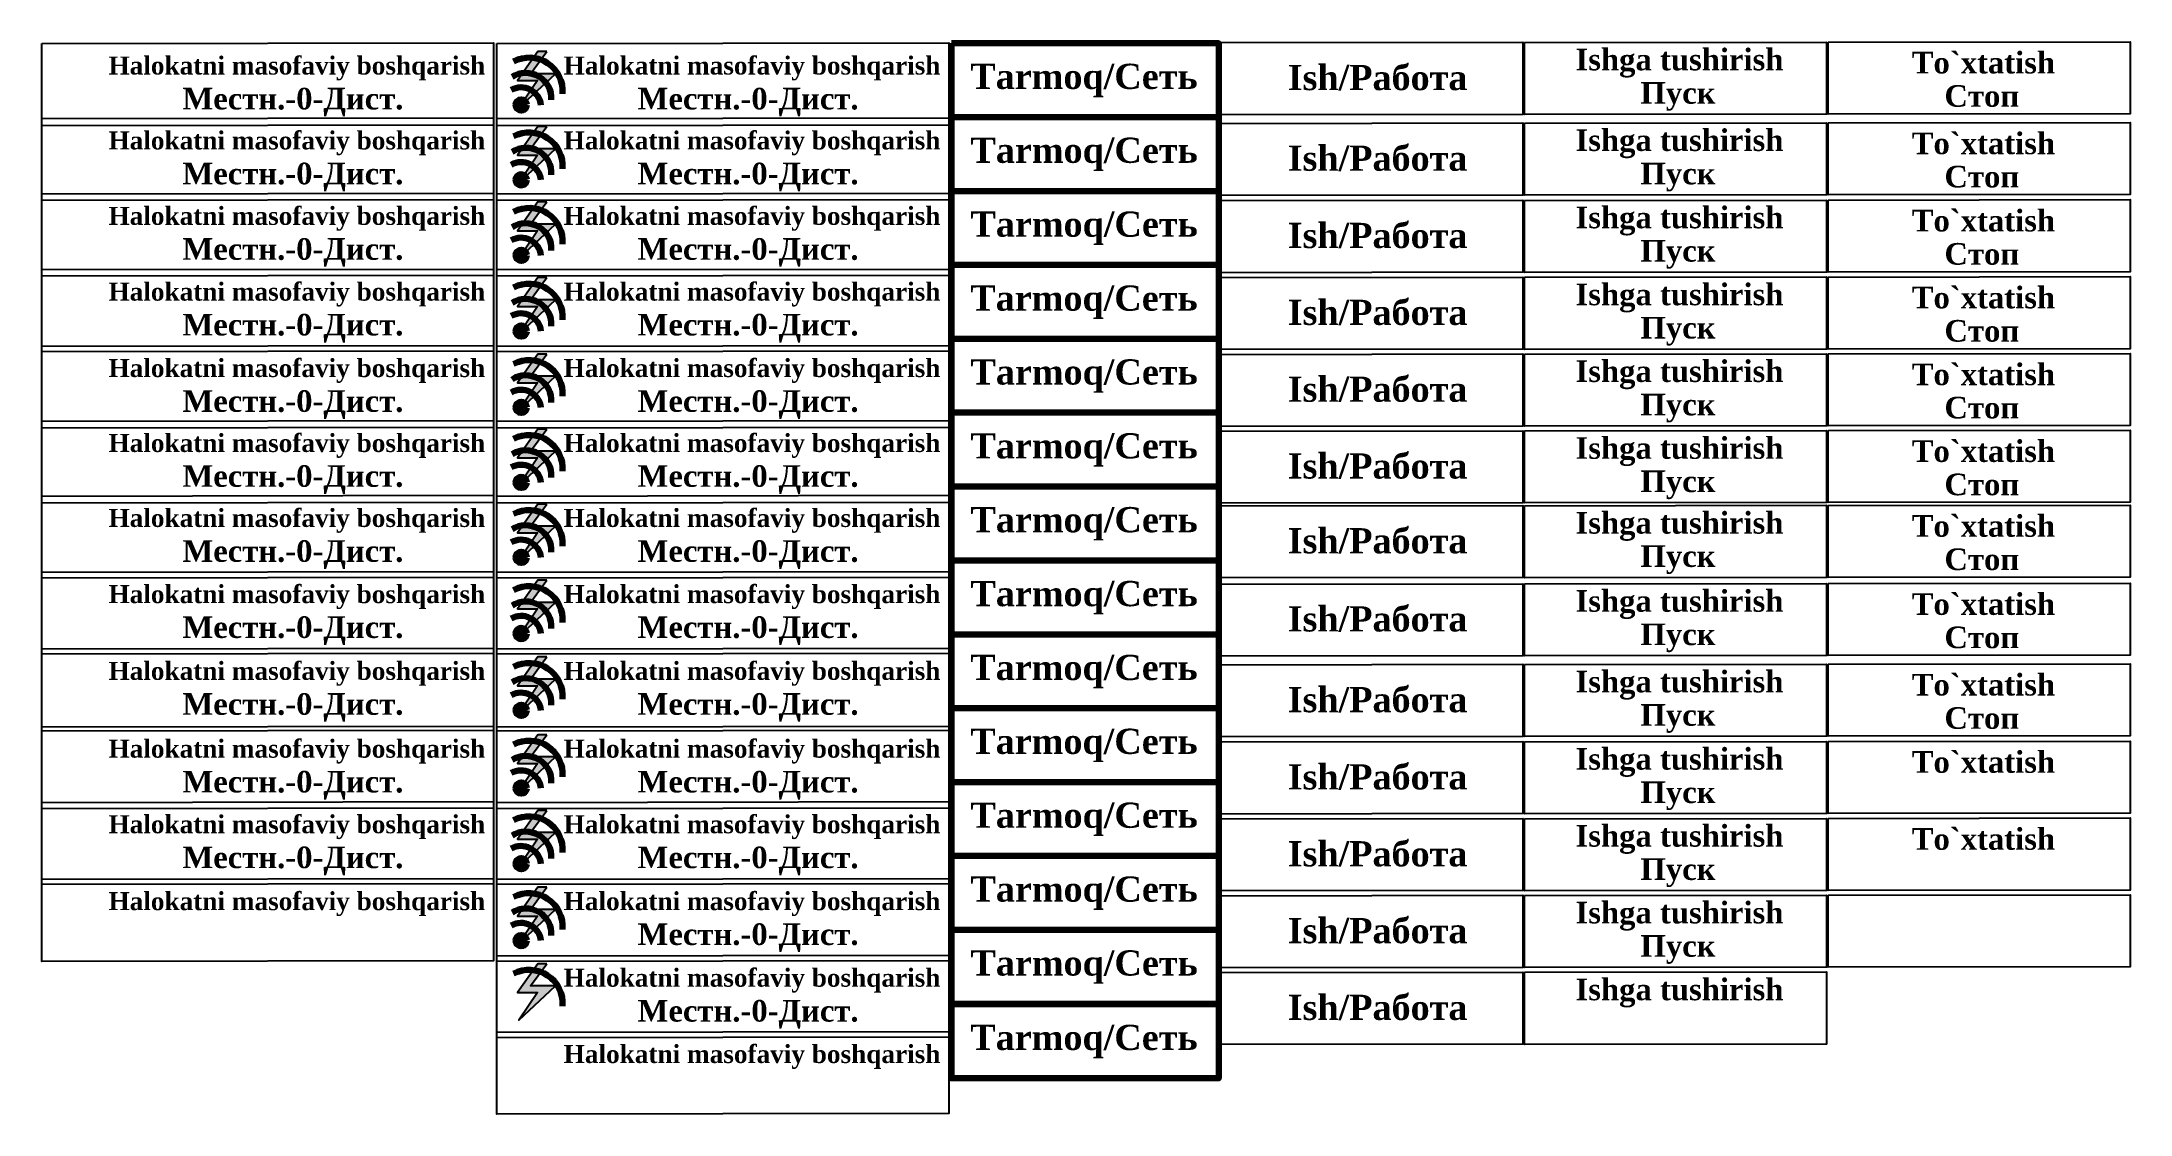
# Model space of a CAD drawing. Header units: millimetres. Extents: x 12 to 2978, y 1101 to 2133.
# Drawn here: x 2662.8 to 2952.4, y 1950.6 to 2099.4 of the extents above; entities that cross this region are included whole.
import ezdxf

# ---------------------------------------------------------------- set-up
doc = ezdxf.new("R2010")
doc.units = ezdxf.units.MM
doc.styles.add('WD', font='txt.shx')

msp = doc.modelspace()

# ---------------------------------------------------------------- texts
at = {"attachment_point": 5, "style": 'WD'}
for s, width, insert, char_height in [('\\A1;{\\fTimes New Roman|b1|i0|c0|p18;Halokatni masofaviy boshqarish}', 58.1117, (2698.16, 2095.7), 2.5), ('\\A1;{\\fTimes New Roman|b1|i0|c0|p18;Halokatni masofaviy boshqarish}', 58.1117, (2761.29, 2095.7), 2.5), ('\\A1;{\\fTimes New Roman|b1|i0|c0|p18;Ishga tushirish}', 50, (2889.92, 2096.44), 3), ('\\A1;{\\fTimes New Roman|b1|i0|c0|p18;To`xtatish}', 50, (2932.07, 2096.49), 3), ('\\A1;{\\fTimes New Roman|b1|i0|c0|p18;Tarmoq/\\fTimes New Roman|b1|i0|c204|p18;Сеть}', 50, (2807.32, 2094.04), 3.5), ('\\A1;{\\fTimes New Roman|b1|i0|c0|p18;Ish/\\fTimes New Roman|b1|i0|c204|p18;Работа}', 50, (2848.05, 2094.42), 3.5), ('\\A1;{\\fTimes New Roman|b1|i0|c204|p18;Местн.-0-Дист.}', 50, (2697.61, 2091.03), 3), ('\\A1;{\\fTimes New Roman|b1|i0|c204|p18;Местн.-0-Дист.}', 50, (2760.74, 2091.03), 3), ('\\A1;{\\fTimes New Roman|b1|i0|c204|p18;Пуск}', 50, (2889.71, 2091.82), 3), ('\\A1;{\\fTimes New Roman|b1|i0|c204|p18;Стоп}', 50, (2931.85, 2091.87), 3), ('\\A1;{\\fTimes New Roman|b1|i0|c0|p18;Halokatni masofaviy boshqarish}', 58.1117, (2698.16, 2085.31), 2.5), ('\\A1;{\\fTimes New Roman|b1|i0|c0|p18;Halokatni masofaviy boshqarish}', 58.1117, (2761.29, 2085.31), 2.5), ('\\A1;{\\fTimes New Roman|b1|i0|c0|p18;Tarmoq/\\fTimes New Roman|b1|i0|c204|p18;Сеть}', 50, (2807.34, 2083.79), 3.5), ('\\A1;{\\fTimes New Roman|b1|i0|c0|p18;Ishga tushirish}', 50, (2889.92, 2085.25), 3), ('\\A1;{\\fTimes New Roman|b1|i0|c0|p18;To`xtatish}', 50, (2932.07, 2085.29), 3), ('\\A1;{\\fTimes New Roman|b1|i0|c204|p18;Местн.-0-Дист.}', 50, (2697.61, 2080.64), 3), ('\\A1;{\\fTimes New Roman|b1|i0|c204|p18;Местн.-0-Дист.}', 50, (2760.74, 2080.64), 3), ('\\A1;{\\fTimes New Roman|b1|i0|c0|p18;Ish/\\fTimes New Roman|b1|i0|c204|p18;Работа}', 50, (2848.05, 2083.23), 3.5), ('\\A1;{\\fTimes New Roman|b1|i0|c204|p18;Пуск}', 50, (2889.71, 2080.63), 3), ('\\A1;{\\fTimes New Roman|b1|i0|c204|p18;Стоп}', 50, (2931.85, 2080.68), 3), ('\\A1;{\\fTimes New Roman|b1|i0|c0|p18;Halokatni masofaviy boshqarish}', 58.1117, (2698.16, 2074.84), 2.5), ('\\A1;{\\fTimes New Roman|b1|i0|c0|p18;Halokatni masofaviy boshqarish}', 58.1117, (2761.29, 2074.84), 2.5), ('\\A1;{\\fTimes New Roman|b1|i0|c0|p18;Tarmoq/\\fTimes New Roman|b1|i0|c204|p18;Сеть}', 50, (2807.34, 2073.54), 3.5), ('\\A1;{\\fTimes New Roman|b1|i0|c0|p18;Ish/\\fTimes New Roman|b1|i0|c204|p18;Работа}', 50, (2848.05, 2072.51), 3.5), ('\\A1;{\\fTimes New Roman|b1|i0|c0|p18;Ishga tushirish}', 50, (2889.92, 2074.53), 3), ('\\A1;{\\fTimes New Roman|b1|i0|c0|p18;To`xtatish}', 50, (2932.07, 2074.57), 3), ('\\A1;{\\fTimes New Roman|b1|i0|c204|p18;Местн.-0-Дист.}', 50, (2697.61, 2070.17), 3), ('\\A1;{\\fTimes New Roman|b1|i0|c204|p18;Местн.-0-Дист.}', 50, (2760.74, 2070.17), 3), ('\\A1;{\\fTimes New Roman|b1|i0|c204|p18;Пуск}', 50, (2889.71, 2069.91), 3), ('\\A1;{\\fTimes New Roman|b1|i0|c204|p18;Стоп}', 50, (2931.85, 2069.96), 3), ('\\A1;{\\fTimes New Roman|b1|i0|c0|p18;Halokatni masofaviy boshqarish}', 58.1117, (2698.16, 2064.33), 2.5), ('\\A1;{\\fTimes New Roman|b1|i0|c0|p18;Halokatni masofaviy boshqarish}', 58.1117, (2761.29, 2064.33), 2.5), ('\\A1;{\\fTimes New Roman|b1|i0|c0|p18;Tarmoq/\\fTimes New Roman|b1|i0|c204|p18;Сеть}', 50, (2807.32, 2063.28), 3.5), ('\\A1;{\\fTimes New Roman|b1|i0|c0|p18;Ishga tushirish}', 50, (2889.92, 2063.85), 3), ('\\A1;{\\fTimes New Roman|b1|i0|c0|p18;To`xtatish}', 50, (2932.07, 2063.9), 3), ('\\A1;{\\fTimes New Roman|b1|i0|c0|p18;Ish/\\fTimes New Roman|b1|i0|c204|p18;Работа}', 50, (2848.05, 2061.84), 3.5), ('\\A1;{\\fTimes New Roman|b1|i0|c204|p18;Местн.-0-Дист.}', 50, (2697.61, 2059.67), 3), ('\\A1;{\\fTimes New Roman|b1|i0|c204|p18;Местн.-0-Дист.}', 50, (2760.74, 2059.67), 3), ('\\A1;{\\fTimes New Roman|b1|i0|c204|p18;Пуск}', 50, (2889.71, 2059.24), 3), ('\\A1;{\\fTimes New Roman|b1|i0|c204|p18;Стоп}', 50, (2931.85, 2059.28), 3), ('\\A1;{\\fTimes New Roman|b1|i0|c0|p18;Halokatni masofaviy boshqarish}', 58.1117, (2698.16, 2053.73), 2.5), ('\\A1;{\\fTimes New Roman|b1|i0|c0|p18;Halokatni masofaviy boshqarish}', 58.1117, (2761.29, 2053.73), 2.5), ('\\A1;{\\fTimes New Roman|b1|i0|c0|p18;Tarmoq/\\fTimes New Roman|b1|i0|c204|p18;Сеть}', 50, (2807.34, 2053.03), 3.5), ('\\A1;{\\fTimes New Roman|b1|i0|c0|p18;Ishga tushirish}', 50, (2889.92, 2053.2), 3), ('\\A1;{\\fTimes New Roman|b1|i0|c0|p18;To`xtatish}', 50, (2932.07, 2053.24), 3), ('\\A1;{\\fTimes New Roman|b1|i0|c204|p18;Местн.-0-Дист.}', 50, (2697.61, 2049.07), 3), ('\\A1;{\\fTimes New Roman|b1|i0|c204|p18;Местн.-0-Дист.}', 50, (2760.74, 2049.07), 3), ('\\A1;{\\fTimes New Roman|b1|i0|c0|p18;Ish/\\fTimes New Roman|b1|i0|c204|p18;Работа}', 50, (2848.05, 2051.18), 3.5), ('\\A1;{\\fTimes New Roman|b1|i0|c204|p18;Пуск}', 50, (2889.71, 2048.58), 3), ('\\A1;{\\fTimes New Roman|b1|i0|c204|p18;Стоп}', 50, (2931.85, 2048.63), 3), ('\\A1;{\\fTimes New Roman|b1|i0|c0|p18;Halokatni masofaviy boshqarish}', 58.1117, (2698.16, 2043.33), 2.5), ('\\A1;{\\fTimes New Roman|b1|i0|c0|p18;Halokatni masofaviy boshqarish}', 58.1117, (2761.29, 2043.33), 2.5), ('\\A1;{\\fTimes New Roman|b1|i0|c0|p18;Tarmoq/\\fTimes New Roman|b1|i0|c204|p18;Сеть}', 50, (2807.34, 2042.78), 3.5), ('\\A1;{\\fTimes New Roman|b1|i0|c0|p18;Ish/\\fTimes New Roman|b1|i0|c204|p18;Работа}', 50, (2848.05, 2040.53), 3.5), ('\\A1;{\\fTimes New Roman|b1|i0|c0|p18;Ishga tushirish}', 50, (2889.92, 2042.54), 3), ('\\A1;{\\fTimes New Roman|b1|i0|c0|p18;To`xtatish}', 50, (2932.07, 2042.59), 3), ('\\A1;{\\fTimes New Roman|b1|i0|c204|p18;Местн.-0-Дист.}', 50, (2697.61, 2038.67), 3), ('\\A1;{\\fTimes New Roman|b1|i0|c204|p18;Местн.-0-Дист.}', 50, (2760.74, 2038.67), 3), ('\\A1;{\\fTimes New Roman|b1|i0|c204|p18;Пуск}', 50, (2889.71, 2037.93), 3), ('\\A1;{\\fTimes New Roman|b1|i0|c204|p18;Стоп}', 50, (2931.85, 2037.97), 3), ('\\A1;{\\fTimes New Roman|b1|i0|c0|p18;Halokatni masofaviy boshqarish}', 58.1117, (2698.16, 2032.93), 2.5), ('\\A1;{\\fTimes New Roman|b1|i0|c0|p18;Halokatni masofaviy boshqarish}', 58.1117, (2761.29, 2032.93), 2.5), ('\\A1;{\\fTimes New Roman|b1|i0|c0|p18;Tarmoq/\\fTimes New Roman|b1|i0|c204|p18;Сеть}', 50, (2807.34, 2032.53), 3.5), ('\\A1;{\\fTimes New Roman|b1|i0|c0|p18;Ishga tushirish}', 50, (2889.92, 2032.16), 3), ('\\A1;{\\fTimes New Roman|b1|i0|c0|p18;To`xtatish}', 50, (2932.07, 2032.21), 3), ('\\A1;{\\fTimes New Roman|b1|i0|c0|p18;Ish/\\fTimes New Roman|b1|i0|c204|p18;Работа}', 50, (2848.05, 2030.15), 3.5), ('\\A1;{\\fTimes New Roman|b1|i0|c204|p18;Местн.-0-Дист.}', 50, (2697.61, 2028.26), 3), ('\\A1;{\\fTimes New Roman|b1|i0|c204|p18;Местн.-0-Дист.}', 50, (2760.74, 2028.26), 3), ('\\A1;{\\fTimes New Roman|b1|i0|c204|p18;Пуск}', 50, (2889.71, 2027.55), 3), ('\\A1;{\\fTimes New Roman|b1|i0|c204|p18;Стоп}', 50, (2931.85, 2027.59), 3), ('\\A1;{\\fTimes New Roman|b1|i0|c0|p18;Halokatni masofaviy boshqarish}', 58.1117, (2698.16, 2022.36), 2.5), ('\\A1;{\\fTimes New Roman|b1|i0|c0|p18;Halokatni masofaviy boshqarish}', 58.1117, (2761.29, 2022.36), 2.5), ('\\A1;{\\fTimes New Roman|b1|i0|c0|p18;Tarmoq/\\fTimes New Roman|b1|i0|c204|p18;Сеть}', 50, (2807.34, 2022.28), 3.5), ('\\A1;{\\fTimes New Roman|b1|i0|c0|p18;Ishga tushirish}', 50, (2889.92, 2021.32), 3), ('\\A1;{\\fTimes New Roman|b1|i0|c0|p18;To`xtatish}', 50, (2932.07, 2021.37), 3), ('\\A1;{\\fTimes New Roman|b1|i0|c204|p18;Местн.-0-Дист.}', 50, (2697.61, 2017.7), 3), ('\\A1;{\\fTimes New Roman|b1|i0|c204|p18;Местн.-0-Дист.}', 50, (2760.74, 2017.7), 3), ('\\A1;{\\fTimes New Roman|b1|i0|c0|p18;Ish/\\fTimes New Roman|b1|i0|c204|p18;Работа}', 50, (2848.05, 2019.31), 3.5), ('\\A1;{\\fTimes New Roman|b1|i0|c204|p18;Пуск}', 50, (2889.71, 2016.7), 3), ('\\A1;{\\fTimes New Roman|b1|i0|c204|p18;Стоп}', 50, (2931.85, 2016.75), 3), ('\\A1;{\\fTimes New Roman|b1|i0|c0|p18;Halokatni masofaviy boshqarish}', 58.1117, (2698.16, 2011.71), 2.5), ('\\A1;{\\fTimes New Roman|b1|i0|c0|p18;Halokatni masofaviy boshqarish}', 58.1117, (2761.29, 2011.71), 2.5), ('\\A1;{\\fTimes New Roman|b1|i0|c0|p18;Tarmoq/\\fTimes New Roman|b1|i0|c204|p18;Сеть}', 50, (2807.32, 2012.03), 3.5), ('\\A1;{\\fTimes New Roman|b1|i0|c0|p18;Ish/\\fTimes New Roman|b1|i0|c204|p18;Работа}', 50, (2848.05, 2008.11), 3.5), ('\\A1;{\\fTimes New Roman|b1|i0|c0|p18;Ishga tushirish}', 50, (2889.92, 2010.13), 3), ('\\A1;{\\fTimes New Roman|b1|i0|c0|p18;To`xtatish}', 50, (2932.07, 2010.18), 3), ('\\A1;{\\fTimes New Roman|b1|i0|c204|p18;Местн.-0-Дист.}', 50, (2697.61, 2007.04), 3), ('\\A1;{\\fTimes New Roman|b1|i0|c204|p18;Местн.-0-Дист.}', 50, (2760.74, 2007.04), 3), ('\\A1;{\\fTimes New Roman|b1|i0|c204|p18;Пуск}', 50, (2889.71, 2005.51), 3), ('\\A1;{\\fTimes New Roman|b1|i0|c204|p18;Стоп}', 50, (2931.85, 2005.56), 3), ('\\A1;{\\fTimes New Roman|b1|i0|c0|p18;Halokatni masofaviy boshqarish}', 58.1117, (2698.16, 2000.92), 2.5), ('\\A1;{\\fTimes New Roman|b1|i0|c0|p18;Halokatni masofaviy boshqarish}', 58.1117, (2761.29, 2000.92), 2.5), ('\\A1;{\\fTimes New Roman|b1|i0|c0|p18;Tarmoq/\\fTimes New Roman|b1|i0|c204|p18;Сеть}', 50, (2807.32, 2001.78), 3.5), ('\\A1;{\\fTimes New Roman|b1|i0|c0|p18;Ishga tushirish}', 50, (2889.92, 1999.41), 3), ('\\A1;{\\fTimes New Roman|b1|i0|c0|p18;Ish/\\fTimes New Roman|b1|i0|c204|p18;Работа}', 50, (2848.05, 1997.39), 3.5), ('\\A1;{\\fTimes New Roman|b1|i0|c0|p18;To`xtatish}', 50, (2932.07, 1999.46), 3), ('\\A1;{\\fTimes New Roman|b1|i0|c204|p18;Местн.-0-Дист.}', 50, (2697.61, 1996.26), 3), ('\\A1;{\\fTimes New Roman|b1|i0|c204|p18;Местн.-0-Дист.}', 50, (2760.74, 1996.26), 3), ('\\A1;{\\fTimes New Roman|b1|i0|c204|p18;Пуск}', 50, (2889.71, 1994.79), 3), ('\\A1;{\\fTimes New Roman|b1|i0|c0|p18;Tarmoq/\\fTimes New Roman|b1|i0|c204|p18;Сеть}', 50, (2807.34, 1991.53), 3.5), ('\\A1;{\\fTimes New Roman|b1|i0|c0|p18;Halokatni masofaviy boshqarish}', 58.1117, (2698.16, 1990.43), 2.5), ('\\A1;{\\fTimes New Roman|b1|i0|c0|p18;Halokatni masofaviy boshqarish}', 58.1117, (2761.29, 1990.43), 2.5), ('\\A1;{\\fTimes New Roman|b1|i0|c0|p18;Ishga tushirish}', 50, (2889.92, 1988.73), 3), ('\\A1;{\\fTimes New Roman|b1|i0|c0|p18;To`xtatish}', 50, (2932.07, 1988.78), 3), ('\\A1;{\\fTimes New Roman|b1|i0|c204|p18;Местн.-0-Дист.}', 50, (2697.61, 1985.76), 3), ('\\A1;{\\fTimes New Roman|b1|i0|c204|p18;Местн.-0-Дист.}', 50, (2760.74, 1985.76), 3), ('\\A1;{\\fTimes New Roman|b1|i0|c0|p18;Ish/\\fTimes New Roman|b1|i0|c204|p18;Работа}', 50, (2848.05, 1986.72), 3.5), ('\\A1;{\\fTimes New Roman|b1|i0|c204|p18;Пуск}', 50, (2889.71, 1984.12), 3), ('\\A1;{\\fTimes New Roman|b1|i0|c0|p18;Halokatni masofaviy boshqarish}', 58.1117, (2698.16, 1979.76), 2.5), ('\\A1;{\\fTimes New Roman|b1|i0|c0|p18;Halokatni masofaviy boshqarish}', 58.1117, (2761.29, 1979.76), 2.5), ('\\A1;{\\fTimes New Roman|b1|i0|c0|p18;Tarmoq/\\fTimes New Roman|b1|i0|c204|p18;Сеть}', 50, (2807.34, 1981.28), 3.5), ('\\A1;{\\fTimes New Roman|b1|i0|c0|p18;Ishga tushirish}', 50, (2889.92, 1978.08), 3), ('\\A1;{\\fTimes New Roman|b1|i0|c204|p18;Местн.-0-Дист.}', 50, (2760.74, 1975.1), 3), ('\\A1;{\\fTimes New Roman|b1|i0|c0|p18;Ish/\\fTimes New Roman|b1|i0|c204|p18;Работа}', 50, (2848.05, 1976.06), 3.5), ('\\A1;{\\fTimes New Roman|b1|i0|c204|p18;Пуск}', 50, (2889.71, 1973.46), 3), ('\\A1;{\\fTimes New Roman|b1|i0|c0|p18;Tarmoq/\\fTimes New Roman|b1|i0|c204|p18;Сеть}', 50, (2807.34, 1971.03), 3.5), ('\\A1;{\\fTimes New Roman|b1|i0|c0|p18;Halokatni masofaviy boshqarish}', 58.1117, (2761.29, 1969.14), 2.5), ('\\A1;{\\fTimes New Roman|b1|i0|c0|p18;Ish/\\fTimes New Roman|b1|i0|c204|p18;Работа}', 50, (2848.05, 1965.41), 3.5), ('\\A1;{\\fTimes New Roman|b1|i0|c0|p18;Ishga tushirish}', 50, (2889.92, 1967.42), 3), ('\\A1;{\\fTimes New Roman|b1|i0|c204|p18;Местн.-0-Дист.}', 50, (2760.74, 1964.47), 3), ('\\A1;{\\fTimes New Roman|b1|i0|c0|p18;Tarmoq/\\fTimes New Roman|b1|i0|c204|p18;Сеть}', 50, (2807.32, 1960.7), 3.5), ('\\A1;{\\fTimes New Roman|b1|i0|c0|p18;Halokatni masofaviy boshqarish}', 58.1117, (2761.29, 1958.55), 2.5)]:
    msp.add_mtext_dynamic_manual_height_columns(s, width=width, gutter_width=12.5, heights=[10], dxfattribs=dict(at, insert=insert, char_height=char_height))

# ---------------------------------------------------------------- hatches: boundary and pattern name
h = msp.add_hatch(color=256)
h.dxf.hatch_style = 1
h.paths.add_polyline_path([(2728.78, 2094.05), (2731.51, 2094.05), (2728.93, 2090.22), (2734.01, 2094.96), (2730.55, 2094.96), (2732.84, 2098.04), (2731.57, 2098.04)])
at = {"lineweight": 120}
h = msp.add_hatch(color=256, dxfattribs=at)
h.dxf.hatch_style = 1
h.paths.add_polyline_path([(2728.5, 2090.64, 1), (2730.05, 2090.64, 1)])
h = msp.add_hatch(color=256)
h.dxf.hatch_style = 1
h.paths.add_polyline_path([(2728.78, 2083.66), (2731.51, 2083.66), (2728.93, 2079.83), (2734.01, 2084.57), (2730.55, 2084.57), (2732.84, 2087.65), (2731.57, 2087.65)])
h = msp.add_hatch(color=256, dxfattribs=at)
h.dxf.hatch_style = 1
h.paths.add_polyline_path([(2728.5, 2080.25, 1), (2730.05, 2080.25, 1)])
h = msp.add_hatch(color=256)
h.dxf.hatch_style = 1
h.paths.add_polyline_path([(2728.78, 2073.19), (2731.51, 2073.19), (2728.93, 2069.36), (2734.01, 2074.1), (2730.55, 2074.1), (2732.84, 2077.18), (2731.57, 2077.18)])
h = msp.add_hatch(color=256, dxfattribs=at)
h.dxf.hatch_style = 1
h.paths.add_polyline_path([(2728.5, 2069.78, 1), (2730.05, 2069.78, 1)])
h = msp.add_hatch(color=256)
h.dxf.hatch_style = 1
h.paths.add_polyline_path([(2728.78, 2062.68), (2731.51, 2062.68), (2728.93, 2058.85), (2734.01, 2063.6), (2730.55, 2063.6), (2732.84, 2066.68), (2731.57, 2066.68)])
h = msp.add_hatch(color=256, dxfattribs=at)
h.dxf.hatch_style = 1
h.paths.add_polyline_path([(2728.5, 2059.27, 1), (2730.05, 2059.27, 1)])
h = msp.add_hatch(color=256)
h.dxf.hatch_style = 1
h.paths.add_polyline_path([(2728.78, 2052.08), (2731.51, 2052.08), (2728.93, 2048.26), (2734.01, 2053), (2730.55, 2053), (2732.84, 2056.08), (2731.57, 2056.08)])
h = msp.add_hatch(color=256, dxfattribs=at)
h.dxf.hatch_style = 1
h.paths.add_polyline_path([(2728.5, 2048.68, 1), (2730.05, 2048.68, 1)])
h = msp.add_hatch(color=256)
h.dxf.hatch_style = 1
h.paths.add_polyline_path([(2728.78, 2041.68), (2731.51, 2041.68), (2728.93, 2037.85), (2734.01, 2042.6), (2730.55, 2042.6), (2732.84, 2045.68), (2731.57, 2045.68)])
h = msp.add_hatch(color=256, dxfattribs=at)
h.dxf.hatch_style = 1
h.paths.add_polyline_path([(2728.5, 2038.27, 1), (2730.05, 2038.27, 1)])
h = msp.add_hatch(color=256)
h.dxf.hatch_style = 1
h.paths.add_polyline_path([(2728.78, 2031.28), (2731.51, 2031.28), (2728.93, 2027.45), (2734.01, 2032.19), (2730.55, 2032.19), (2732.84, 2035.27), (2731.57, 2035.27)])
h = msp.add_hatch(color=256, dxfattribs=at)
h.dxf.hatch_style = 1
h.paths.add_polyline_path([(2728.5, 2027.87, 1), (2730.05, 2027.87, 1)])
h = msp.add_hatch(color=256)
h.dxf.hatch_style = 1
h.paths.add_polyline_path([(2728.78, 2020.71), (2731.51, 2020.71), (2728.93, 2016.88), (2734.01, 2021.63), (2730.55, 2021.63), (2732.84, 2024.7), (2731.57, 2024.7)])
h = msp.add_hatch(color=256, dxfattribs=at)
h.dxf.hatch_style = 1
h.paths.add_polyline_path([(2728.5, 2017.3, 1), (2730.05, 2017.3, 1)])
h = msp.add_hatch(color=256)
h.dxf.hatch_style = 1
h.paths.add_polyline_path([(2728.78, 2010.06), (2731.51, 2010.06), (2728.93, 2006.23), (2734.01, 2010.97), (2730.55, 2010.97), (2732.84, 2014.05), (2731.57, 2014.05)])
h = msp.add_hatch(color=256, dxfattribs=at)
h.dxf.hatch_style = 1
h.paths.add_polyline_path([(2728.5, 2006.65, 1), (2730.05, 2006.65, 1)])
h = msp.add_hatch(color=256)
h.dxf.hatch_style = 1
h.paths.add_polyline_path([(2728.78, 1999.27), (2731.51, 1999.27), (2728.93, 1995.44), (2734.01, 2000.19), (2730.55, 2000.19), (2732.84, 2003.27), (2731.57, 2003.27)])
h = msp.add_hatch(color=256, dxfattribs=at)
h.dxf.hatch_style = 1
h.paths.add_polyline_path([(2728.5, 1995.86, 1), (2730.05, 1995.86, 1)])
h = msp.add_hatch(color=256)
h.dxf.hatch_style = 1
h.paths.add_polyline_path([(2728.78, 1988.78), (2731.51, 1988.78), (2728.93, 1984.95), (2734.01, 1989.7), (2730.55, 1989.7), (2732.84, 1992.77), (2731.57, 1992.77)])
h = msp.add_hatch(color=256, dxfattribs=at)
h.dxf.hatch_style = 1
h.paths.add_polyline_path([(2728.5, 1985.37, 1), (2730.05, 1985.37, 1)])
h = msp.add_hatch(color=256)
h.dxf.hatch_style = 1
h.paths.add_polyline_path([(2728.78, 1978.11), (2731.51, 1978.11), (2728.93, 1974.28), (2734.01, 1979.03), (2730.55, 1979.03), (2732.84, 1982.11), (2731.57, 1982.11)])
h = msp.add_hatch(color=256, dxfattribs=at)
h.dxf.hatch_style = 1
h.paths.add_polyline_path([(2728.5, 1974.7, 1), (2730.05, 1974.7, 1)])
h = msp.add_hatch(color=256)
h.dxf.hatch_style = 1
h.paths.add_polyline_path([(2728.78, 1967.48), (2731.51, 1967.48), (2728.93, 1963.66), (2734.01, 1968.4), (2730.55, 1968.4), (2732.84, 1971.48), (2731.57, 1971.48)])

# ---------------------------------------------------------------- linework, layer by layer
for p, q in [((2826.02, 2088.95), (2826.02, 2099.2)), ((2826.03, 2078.7), (2826.03, 2088.95)), ((2826.03, 2068.45), (2826.03, 2078.7)), ((2826.02, 2058.2), (2826.02, 2068.45)), ((2826.03, 2047.95), (2826.03, 2058.2)), ((2826.03, 2037.69), (2826.03, 2047.95)), ((2826.03, 2027.44), (2826.03, 2037.69)), ((2826.03, 2017.19), (2826.03, 2027.44)), ((2826.02, 2006.94), (2826.02, 2017.19)), ((2826.02, 1996.69), (2826.02, 2006.94)), ((2826.03, 1986.44), (2826.03, 1996.69)), ((2826.03, 1976.19), (2826.03, 1986.44)), ((2826.03, 1965.94), (2826.03, 1976.19)), ((2826.02, 1955.61), (2826.02, 1965.86))]:
    msp.add_line(p, q, dxfattribs=at)
for points in [[(2662.78, 2099.15), (2725.45, 2099.24), (2725.45, 2087.85), (2662.78, 2087.75)], [(2725.91, 2099.15), (2788.57, 2099.24), (2788.57, 2087.85), (2725.91, 2087.75)], [(2826.3, 2099.29), (2868.18, 2099.33), (2868.18, 2089.33), (2826.3, 2089.29)], [(2868.41, 2099.31), (2910.29, 2099.36), (2910.29, 2089.36), (2868.41, 2089.31)], [(2910.55, 2099.36), (2952.43, 2099.41), (2952.43, 2089.41), (2910.55, 2089.36)], [(2662.78, 2088.76), (2725.45, 2088.86), (2725.45, 2077.46), (2662.78, 2077.37)], [(2725.91, 2088.76), (2788.57, 2088.86), (2788.57, 2077.46), (2725.91, 2077.37)], [(2826.3, 2088.09), (2868.18, 2088.14), (2868.18, 2078.14), (2826.3, 2078.09)], [(2868.41, 2088.12), (2910.29, 2088.17), (2910.29, 2078.17), (2868.41, 2078.12)], [(2910.55, 2088.17), (2952.43, 2088.22), (2952.43, 2078.22), (2910.55, 2078.17)], [(2662.78, 2078.29), (2725.45, 2078.38), (2725.45, 2066.99), (2662.78, 2066.89)], [(2725.91, 2078.29), (2788.57, 2078.38), (2788.57, 2066.99), (2725.91, 2066.89)], [(2826.3, 2077.37), (2868.18, 2077.42), (2868.18, 2067.42), (2826.3, 2067.37)], [(2868.41, 2077.4), (2910.29, 2077.45), (2910.29, 2067.45), (2868.41, 2067.4)], [(2910.55, 2077.45), (2952.43, 2077.5), (2952.43, 2067.5), (2910.55, 2067.45)], [(2662.78, 2067.79), (2725.45, 2067.88), (2725.45, 2056.48), (2662.78, 2056.39)], [(2725.91, 2067.79), (2788.57, 2067.88), (2788.57, 2056.48), (2725.91, 2056.39)], [(2826.3, 2066.7), (2868.18, 2066.75), (2868.18, 2056.75), (2826.3, 2056.7)], [(2868.41, 2066.73), (2910.29, 2066.78), (2910.29, 2056.78), (2868.41, 2056.73)], [(2910.55, 2066.77), (2952.43, 2066.82), (2952.43, 2056.82), (2910.55, 2056.77)], [(2662.78, 2057.19), (2725.45, 2057.28), (2725.45, 2045.89), (2662.78, 2045.79)], [(2725.91, 2057.19), (2788.57, 2057.28), (2788.57, 2045.89), (2725.91, 2045.79)], [(2826.3, 2056.04), (2868.18, 2056.09), (2868.18, 2046.09), (2826.3, 2046.04)], [(2868.41, 2056.07), (2910.29, 2056.12), (2910.29, 2046.12), (2868.41, 2046.07)], [(2910.55, 2056.12), (2952.43, 2056.17), (2952.43, 2046.17), (2910.55, 2046.12)], [(2662.78, 2046.79), (2725.45, 2046.88), (2725.45, 2035.48), (2662.78, 2035.39)], [(2725.91, 2046.79), (2788.57, 2046.88), (2788.57, 2035.48), (2725.91, 2035.39)], [(2826.3, 2045.39), (2868.18, 2045.44), (2868.18, 2035.44), (2826.3, 2035.39)], [(2868.41, 2045.42), (2910.29, 2045.47), (2910.29, 2035.47), (2868.41, 2035.42)], [(2910.55, 2045.46), (2952.43, 2045.51), (2952.43, 2035.51), (2910.55, 2035.46)], [(2662.78, 2036.38), (2725.45, 2036.48), (2725.45, 2025.08), (2662.78, 2024.99)], [(2725.91, 2036.38), (2788.57, 2036.48), (2788.57, 2025.08), (2725.91, 2024.99)], [(2826.3, 2035.01), (2868.18, 2035.06), (2868.18, 2025.06), (2826.3, 2025.01)], [(2868.41, 2035.04), (2910.29, 2035.09), (2910.29, 2025.09), (2868.41, 2025.04)], [(2910.55, 2035.08), (2952.43, 2035.13), (2952.43, 2025.13), (2910.55, 2025.08)], [(2662.78, 2025.81), (2725.45, 2025.91), (2725.45, 2014.51), (2662.78, 2014.42)], [(2725.91, 2025.81), (2788.57, 2025.91), (2788.57, 2014.51), (2725.91, 2014.42)], [(2826.3, 2024.17), (2868.18, 2024.22), (2868.18, 2014.22), (2826.3, 2014.17)], [(2868.41, 2024.2), (2910.29, 2024.25), (2910.29, 2014.25), (2868.41, 2014.2)], [(2910.55, 2024.24), (2952.43, 2024.29), (2952.43, 2014.29), (2910.55, 2014.24)], [(2662.78, 2015.16), (2725.45, 2015.26), (2725.45, 2003.86), (2662.78, 2003.76)], [(2725.91, 2015.16), (2788.57, 2015.26), (2788.57, 2003.86), (2725.91, 2003.76)], [(2826.3, 2012.98), (2868.18, 2013.03), (2868.18, 2003.03), (2826.3, 2002.98)], [(2868.41, 2013.01), (2910.29, 2013.05), (2910.29, 2003.05), (2868.41, 2003.01)], [(2910.55, 2013.05), (2952.43, 2013.1), (2952.43, 2003.1), (2910.55, 2003.05)], [(2662.78, 2004.38), (2725.45, 2004.47), (2725.45, 1993.07), (2662.78, 1992.98)], [(2725.91, 2004.38), (2788.57, 2004.47), (2788.57, 1993.07), (2725.91, 1992.98)], [(2826.3, 2002.26), (2868.18, 2002.31), (2868.18, 1992.31), (2826.3, 1992.26)], [(2868.41, 2002.28), (2910.29, 2002.33), (2910.29, 1992.33), (2868.41, 1992.28)], [(2910.55, 2002.33), (2952.43, 2002.38), (2952.43, 1992.38), (2910.55, 1992.33)], [(2662.78, 1993.88), (2725.45, 1993.98), (2725.45, 1982.58), (2662.78, 1982.49)], [(2725.91, 1993.88), (2788.57, 1993.98), (2788.57, 1982.58), (2725.91, 1982.49)], [(2826.3, 1991.58), (2868.18, 1991.63), (2868.18, 1981.63), (2826.3, 1981.58)], [(2868.41, 1991.61), (2910.29, 1991.66), (2910.29, 1981.66), (2868.41, 1981.61)], [(2910.55, 1991.66), (2952.43, 1991.71), (2952.43, 1981.71), (2910.55, 1981.66)], [(2662.78, 1983.22), (2725.45, 1983.31), (2725.45, 1971.91), (2662.78, 1971.82)], [(2725.91, 1983.22), (2788.57, 1983.31), (2788.57, 1971.91), (2725.91, 1971.82)], [(2826.3, 1980.93), (2868.18, 1980.98), (2868.18, 1970.98), (2826.3, 1970.93)], [(2868.41, 1980.95), (2910.29, 1981), (2910.29, 1971), (2868.41, 1970.95)], [(2910.55, 1981), (2952.43, 1981.05), (2952.43, 1971.05), (2910.55, 1971)], [(2725.91, 1972.59), (2788.57, 1972.68), (2788.57, 1961.29), (2725.91, 1961.19)], [(2826.3, 1970.27), (2868.18, 1970.32), (2868.18, 1960.32), (2826.3, 1960.27)], [(2868.41, 1970.3), (2910.29, 1970.35), (2910.29, 1960.35), (2868.41, 1960.3)], [(2725.91, 1962), (2788.57, 1962.1), (2788.57, 1950.7), (2725.91, 1950.61)]]:
    msp.add_lwpolyline(points, close=True)
for points in [[(2732.84, 2098.04), (2731.57, 2098.04), (2728.78, 2094.05), (2731.51, 2094.05), (2728.93, 2090.22), (2734.01, 2094.96), (2730.55, 2094.96), (2732.84, 2098.04)], [(2732.84, 2087.65), (2731.57, 2087.65), (2728.78, 2083.66), (2731.51, 2083.66), (2728.93, 2079.83), (2734.01, 2084.57), (2730.55, 2084.57), (2732.84, 2087.65)], [(2732.84, 2077.18), (2731.57, 2077.18), (2728.78, 2073.19), (2731.51, 2073.19), (2728.93, 2069.36), (2734.01, 2074.1), (2730.55, 2074.1), (2732.84, 2077.18)], [(2732.84, 2066.68), (2731.57, 2066.68), (2728.78, 2062.68), (2731.51, 2062.68), (2728.93, 2058.85), (2734.01, 2063.6), (2730.55, 2063.6), (2732.84, 2066.68)], [(2732.84, 2056.08), (2731.57, 2056.08), (2728.78, 2052.08), (2731.51, 2052.08), (2728.93, 2048.26), (2734.01, 2053), (2730.55, 2053), (2732.84, 2056.08)], [(2732.84, 2045.68), (2731.57, 2045.68), (2728.78, 2041.68), (2731.51, 2041.68), (2728.93, 2037.85), (2734.01, 2042.6), (2730.55, 2042.6), (2732.84, 2045.68)], [(2732.84, 2035.27), (2731.57, 2035.27), (2728.78, 2031.28), (2731.51, 2031.28), (2728.93, 2027.45), (2734.01, 2032.19), (2730.55, 2032.19), (2732.84, 2035.27)], [(2732.84, 2024.7), (2731.57, 2024.7), (2728.78, 2020.71), (2731.51, 2020.71), (2728.93, 2016.88), (2734.01, 2021.63), (2730.55, 2021.63), (2732.84, 2024.7)], [(2732.84, 2014.05), (2731.57, 2014.05), (2728.78, 2010.06), (2731.51, 2010.06), (2728.93, 2006.23), (2734.01, 2010.97), (2730.55, 2010.97), (2732.84, 2014.05)], [(2732.84, 2003.27), (2731.57, 2003.27), (2728.78, 1999.27), (2731.51, 1999.27), (2728.93, 1995.44), (2734.01, 2000.19), (2730.55, 2000.19), (2732.84, 2003.27)], [(2732.84, 1992.77), (2731.57, 1992.77), (2728.78, 1988.78), (2731.51, 1988.78), (2728.93, 1984.95), (2734.01, 1989.7), (2730.55, 1989.7), (2732.84, 1992.77)], [(2732.84, 1982.11), (2731.57, 1982.11), (2728.78, 1978.11), (2731.51, 1978.11), (2728.93, 1974.28), (2734.01, 1979.03), (2730.55, 1979.03), (2732.84, 1982.11)], [(2732.84, 1971.48), (2731.57, 1971.48), (2728.78, 1967.48), (2731.51, 1967.48), (2728.93, 1963.66), (2734.01, 1968.4), (2730.55, 1968.4), (2732.84, 1971.48)]]:
    msp.add_lwpolyline(points)
for points in [[(2788.93, 2099.2), (2826.02, 2099.2), (2826.02, 2088.95), (2788.93, 2088.95)], [(2788.94, 2088.95), (2826.03, 2088.95), (2826.03, 2078.7), (2788.94, 2078.7)], [(2788.94, 2078.7), (2826.03, 2078.7), (2826.03, 2068.45), (2788.94, 2068.45)], [(2788.93, 2068.45), (2826.02, 2068.45), (2826.02, 2058.2), (2788.93, 2058.2)], [(2788.94, 2058.2), (2826.03, 2058.2), (2826.03, 2047.95), (2788.94, 2047.95)], [(2788.94, 2047.95), (2826.03, 2047.95), (2826.03, 2037.69), (2788.94, 2037.69)], [(2788.94, 2037.69), (2826.03, 2037.69), (2826.03, 2027.44), (2788.94, 2027.44)], [(2788.94, 2027.44), (2826.03, 2027.44), (2826.03, 2017.19), (2788.94, 2017.19)], [(2788.93, 2017.19), (2826.02, 2017.19), (2826.02, 2006.94), (2788.93, 2006.94)], [(2788.93, 2006.94), (2826.02, 2006.94), (2826.02, 1996.69), (2788.93, 1996.69)], [(2788.94, 1996.69), (2826.03, 1996.69), (2826.03, 1986.44), (2788.94, 1986.44)], [(2788.94, 1986.44), (2826.03, 1986.44), (2826.03, 1976.19), (2788.94, 1976.19)], [(2788.94, 1976.19), (2826.03, 1976.19), (2826.03, 1965.94), (2788.94, 1965.94)], [(2788.93, 1965.86), (2826.02, 1965.86), (2826.02, 1955.61), (2788.93, 1955.61)]]:
    msp.add_lwpolyline(points, close=True, dxfattribs=at)
for centre in [(2729.27, 2090.64), (2729.27, 2080.25), (2729.27, 2069.78), (2729.27, 2059.27), (2729.27, 2048.68), (2729.27, 2038.27), (2729.27, 2027.87), (2729.27, 2017.3), (2729.27, 2006.65), (2729.27, 1995.86), (2729.27, 1985.37), (2729.27, 1974.7)]:
    msp.add_circle(centre, 0.774, dxfattribs=at)
for centre, radius, start, end in [((2730.37, 2092.57), 4.64, 355.0975, 117.6733), ((2729.92, 2091.56), 3.53, 356.2576, 122.7304), ((2729.26, 2090.35), 2.74, 5.731, 119.8162), ((2730.37, 2082.18), 4.64, 355.0975, 117.6733), ((2729.26, 2079.97), 2.74, 5.731, 119.8162), ((2729.92, 2081.18), 3.53, 356.2576, 122.7304), ((2729.92, 2070.7), 3.53, 356.2576, 122.7304), ((2730.37, 2071.71), 4.64, 355.0975, 117.6733), ((2729.26, 2069.49), 2.74, 5.731, 119.8162), ((2730.37, 2061.21), 4.64, 355.0975, 117.6733), ((2729.92, 2060.2), 3.53, 356.2576, 122.7304), ((2729.26, 2058.99), 2.74, 5.731, 119.8162), ((2730.37, 2050.61), 4.64, 355.0975, 117.6733), ((2729.26, 2048.39), 2.74, 5.731, 119.8162), ((2729.92, 2049.6), 3.53, 356.2576, 122.7304), ((2729.92, 2039.2), 3.53, 356.2576, 122.7304), ((2730.37, 2040.21), 4.64, 355.0975, 117.6733), ((2729.26, 2037.99), 2.74, 5.731, 119.8162), ((2730.37, 2029.8), 4.64, 355.0975, 117.6733), ((2729.92, 2028.8), 3.53, 356.2576, 122.7304), ((2729.26, 2027.59), 2.74, 5.731, 119.8162), ((2730.37, 2019.23), 4.64, 355.0975, 117.6733), ((2729.26, 2017.02), 2.74, 5.731, 119.8162), ((2729.92, 2018.23), 3.53, 356.2576, 122.7304), ((2730.37, 2008.58), 4.64, 355.0975, 117.6733), ((2729.92, 2007.58), 3.53, 356.2576, 122.7304), ((2729.26, 2006.37), 2.74, 5.731, 119.8162), ((2730.37, 1997.8), 4.64, 355.0975, 117.6733), ((2729.92, 1996.79), 3.53, 356.2576, 122.7304), ((2729.26, 1995.58), 2.74, 5.731, 119.8162), ((2730.37, 1987.3), 4.64, 355.0975, 117.6733), ((2729.26, 1985.09), 2.74, 5.731, 119.8162), ((2729.92, 1986.3), 3.53, 356.2576, 122.7304), ((2730.37, 1976.64), 4.64, 355.0975, 117.6733), ((2729.92, 1975.63), 3.53, 356.2576, 122.7304), ((2729.26, 1974.42), 2.74, 5.731, 119.8162), ((2730.37, 1966.01), 4.64, 355.0975, 117.6733)]:
    msp.add_arc(centre, radius, start, end, dxfattribs=at)

msp.set_redraw_order([(e.dxf.handle, doc.entitydb.next_handle()) for e in msp.query("TEXT MTEXT ATTDEF DIMENSION ARC_DIMENSION")])  # texts and dimensions are drawn at this point

doc.saveas('drawing.dxf')
